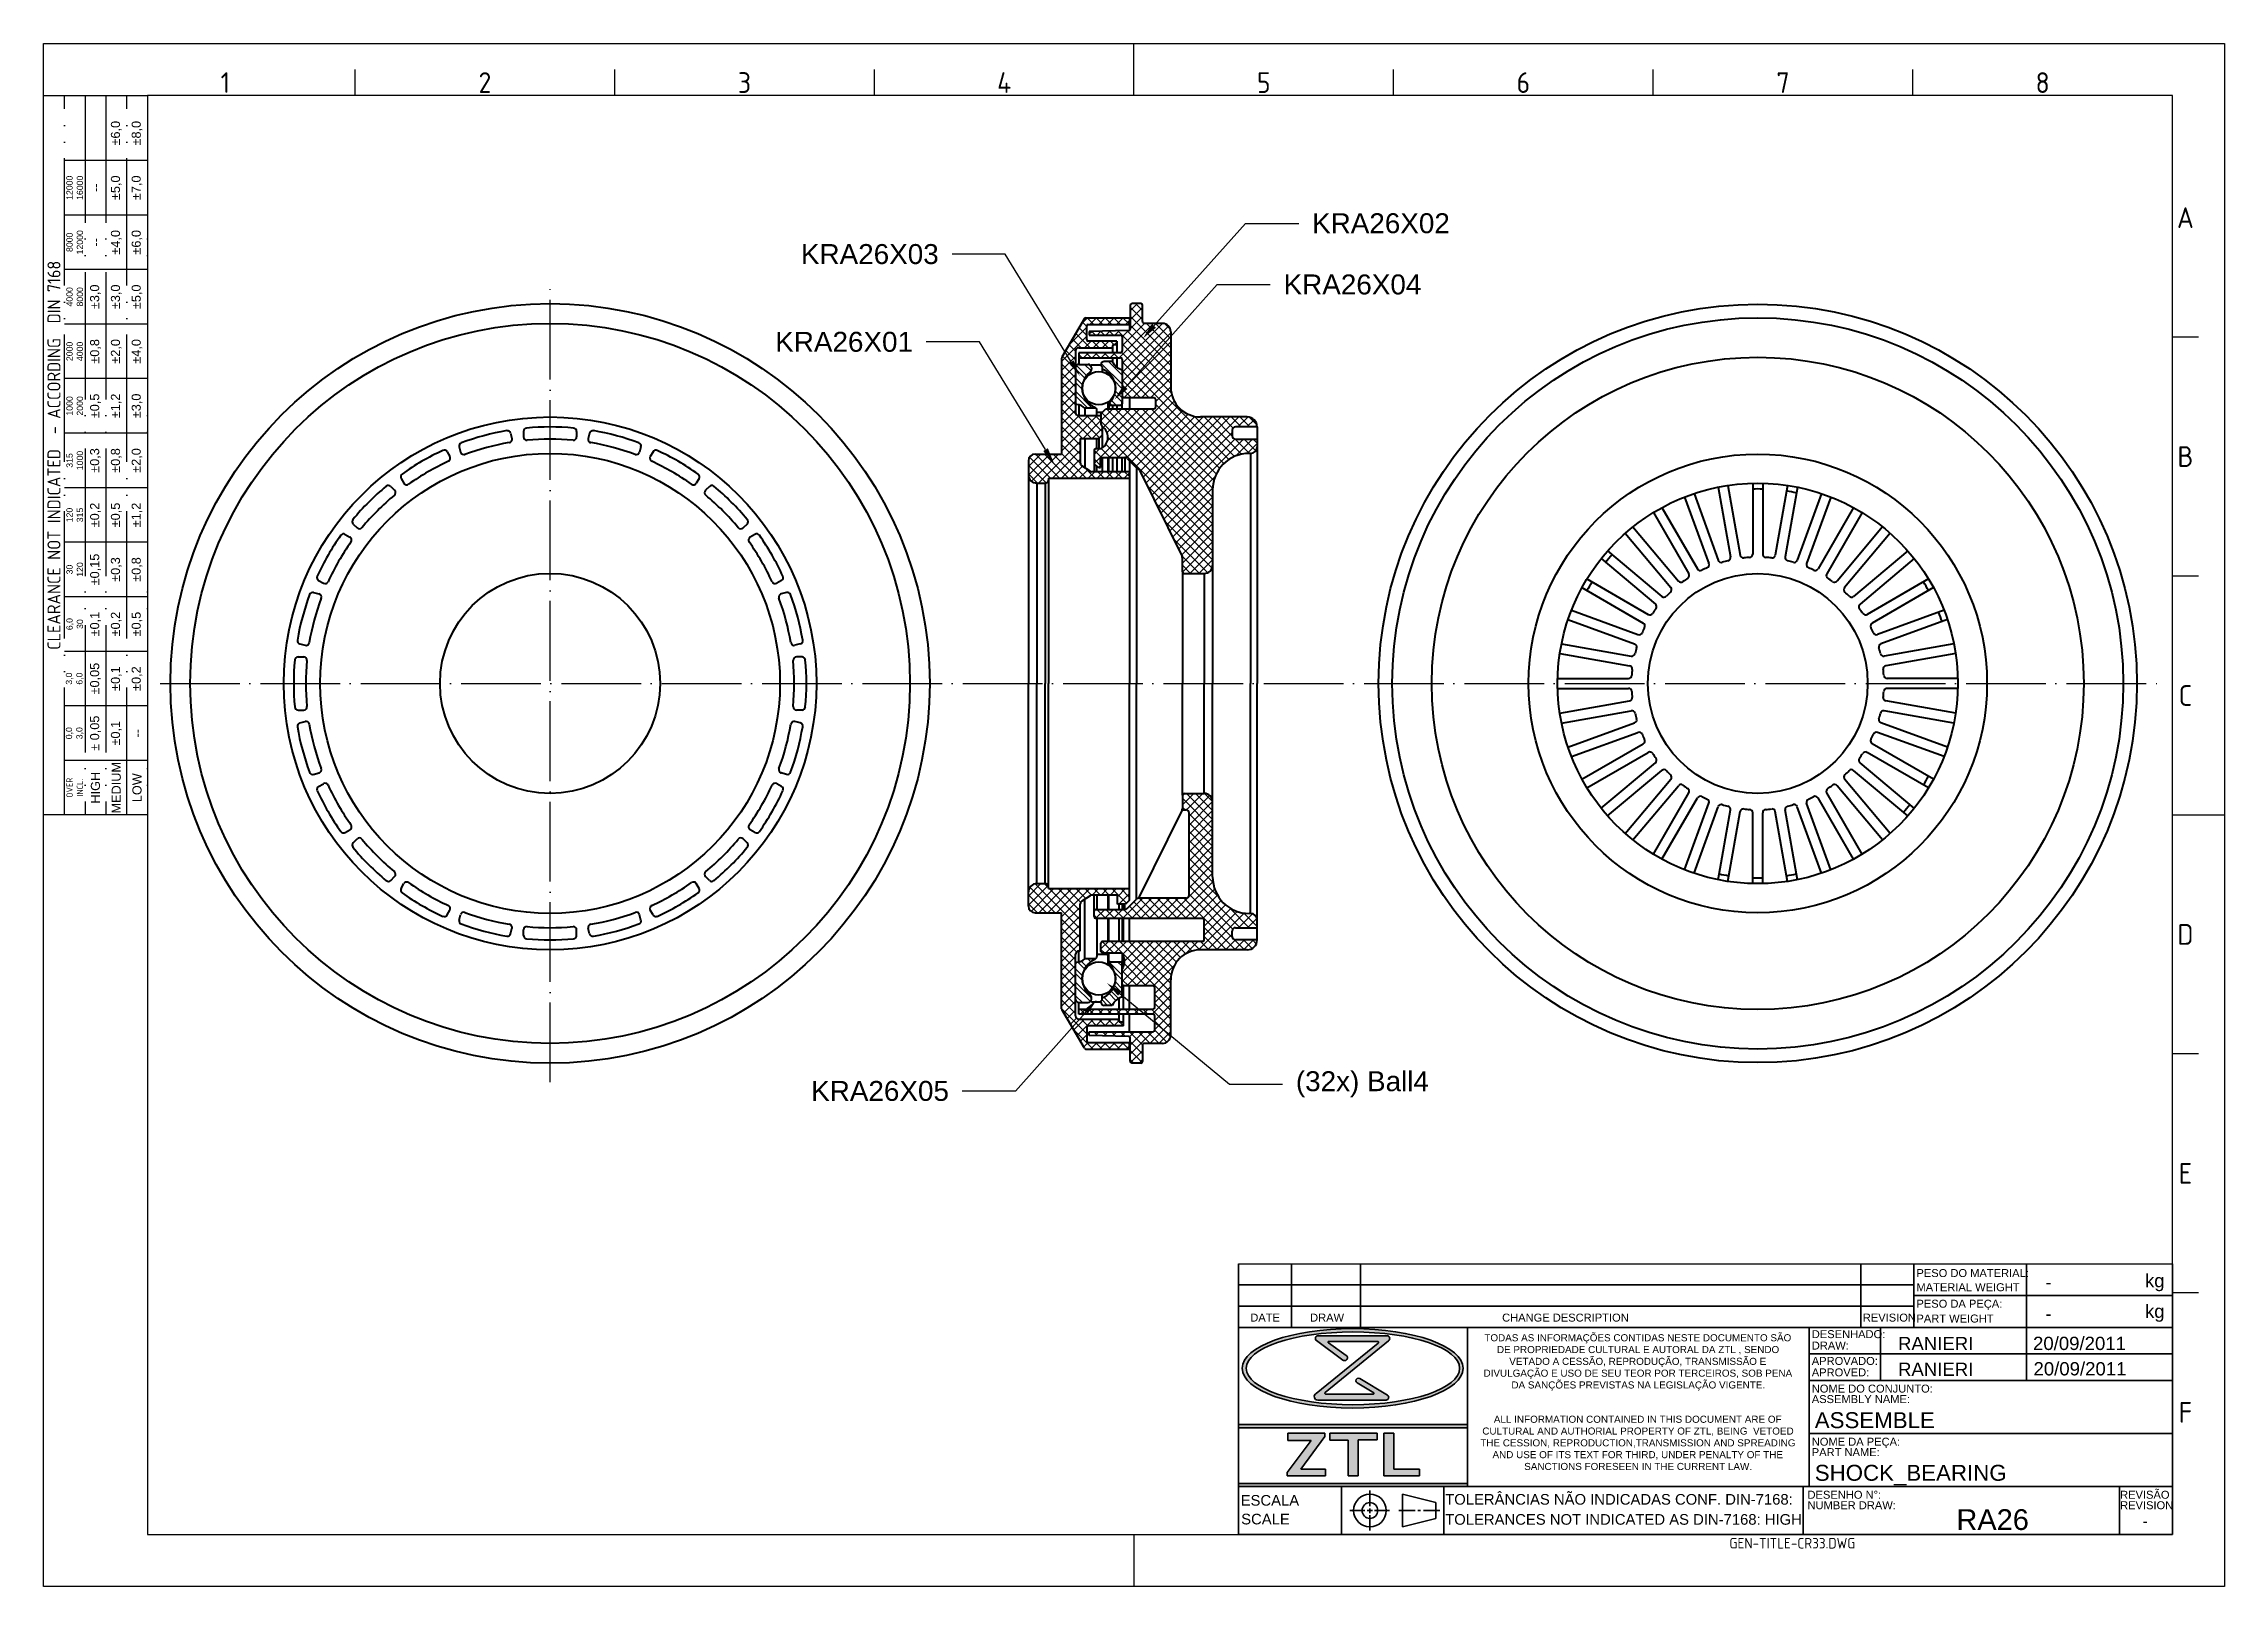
# Model space of a CAD drawing. Header units: millimetres. Extents: x 5041 to 5369, y 1806 to 2038.
import ezdxf
from ezdxf import colors
from ezdxf.entities.mleader import LeaderData, LeaderLine
from ezdxf.enums import TextEntityAlignment as Align
from ezdxf.math import Vec2, Vec3

# ---------------------------------------------------------------- set-up
doc = ezdxf.new("R2010")
doc.units = ezdxf.units.MM
for name, pattern in [('ACAD_ISO02W100', [15, 12, -3]), ('ACAD_ISO04W100', [30, 24, -3, 0, -3]), ('ACAD_ISO05W100', [33, 24, -3, 0, -3, 0, -3])]:
    doc.linetypes.add(name, pattern=pattern)
for name, color, linetype, lineweight in [('AM_0', 7, 'Continuous', 40), ('AM_4', 1, 'ACAD_ISO04W100', 25), ('AM_5', 3, 'Continuous', 25), ('AM_8', 40, 'ACAD_ISO02W100', 35), ('AM_BOR', 2, 'ACAD_ISO05W100', 35)]:
    doc.layers.add(name, color=color, linetype=linetype, lineweight=lineweight)
doc.styles.add('ACISOTS', font='isocp.shx', dxfattribs={"height": 1})
doc.styles.get("Standard").update_dxf_attribs({"font": 'arial.ttf'})
pattern_1 = [(315, (3410.1688, 6791.9046), (0.67351921, 0.67351921), []), (45, (3410.1688, 6791.9046), (-0.67351921, 0.67351921), [])]
pattern_2 = [(315, (3410.1688, 6791.9046), (1.0102788, 1.0102788), []), (315, (3410.1688, 6791.2311), (1.0102788, 1.0102788), [])]

msp = doc.modelspace()

# ---------------------------------------------------------------- texts
at = {"color": 0, "linetype": 'Continuous', "char_height": 1.0648, "attachment_point": 1}
for s, insert in [('\\pi1.0929;TODAS AS INFORMAÇÕES CONTIDAS NESTE DOCUMENTO SÃO \\P\\pi2.9905;DE PROPRIEDADE CULTURAL E AUTORAL DA ZTL , SENDO \\P\\pi4.8441;VETADO A CESSÃO, REPRODUÇÃO, TRANSMISSÃO E \\P\\pi0.97201;DIVULGAÇÃO E USO DE SEU TEOR POR TERCEIROS, SOB PENA \\P\\pi5.1691;DA SANÇÕES PREVISTAS NA LEGISLAÇÃO VIGENTE.', (5256.35, 1843.57)), ('\\pi2.5235;ALL INFORMATION CONTAINED IN THIS DOCUMENT ARE OF \\P\\pi0.7868;CULTURAL AND AUTHORIAL PROPERTY OF ZTL, BEING  VETOED \\P\\pi0.48574;THE CESSION, REPRODUCTION,TRANSMISSION AND SPREADING \\P\\pi2.3223;AND USE OF ITS TEXT FOR THIRD, UNDER PENALTY OF THE \\P\\pi7.091;SANCTIONS FORESEEN IN THE CURRENT LAW.', (5256.35, 1831.31))]:
    msp.add_mtext_dynamic_manual_height_columns(s, width=48.2846, gutter_width=12.5, heights=[0], dxfattribs=dict(at, insert=insert))
at = {"layer": 'AM_8', "color": 0, "linetype": 'Continuous'}
for s, height, p in [('PESO DO MATERIAL:', 1.1979, (5322.47, 1852.17)), ('MATERIAL WEIGHT', 1.1979, (5322.47, 1850.04)), ('kg', 1.996, (5356.87, 1850.63)), ('PESO DA PEÇA:', 1.1979, (5322.47, 1847.56)), ('kg', 1.996, (5356.87, 1846.03)), ('DATE', 1.198, (5222.22, 1845.47)), ('DRAW', 1.198, (5231.22, 1845.47)), ('CHANGE DESCRIPTION', 1.1979, (5260.12, 1845.47)), ('REVISION', 1.198, (5314.4, 1845.47)), ('PART WEIGHT', 1.1979, (5322.47, 1845.33)), ('DESENHADO:', 1.198, (5306.72, 1842.98)), ('DRAW:', 1.198, (5306.72, 1841.26)), ('APROVADO:', 1.198, (5306.72, 1838.95)), ('APROVED:', 1.198, (5306.72, 1837.23)), ('NOME DO CONJUNTO:', 1.1979, (5306.72, 1834.79)), ('ASSEMBLY NAME:', 1.1979, (5306.72, 1833.21)), ('NOME DA PEÇA:', 1.1979, (5306.72, 1826.8)), ('PART NAME:', 1.198, (5306.72, 1825.23)), ('ESCALA', 1.597, (5220.77, 1817.78)), ('TOLERÂNCIAS NÃO INDICADAS CONF. DIN-7168:', 1.5972, (5251.55, 1817.93)), ('DESENHO N%%d:', 1.1979, (5306.08, 1818.82)), ('NUMBER DRAW:', 1.1979, (5306.08, 1817.24)), ('REVISÃO', 1.198, (5353.12, 1818.82)), ('REVISION', 1.198, (5353.12, 1817.24)), ('SCALE', 1.597, (5220.85, 1814.96)), ('TOLERANCES NOT INDICATED AS DIN-7168: HIGH', 1.5972, (5251.55, 1814.91))]:
    msp.add_text(s, height=height, dxfattribs=at).set_placement(p)
for p in [(5341.88, 1851.41), (5341.88, 1846.66)]:
    msp.add_attdef('-', text='', height=2, dxfattribs=at).set_placement(p, align=Align.MIDDLE_LEFT)
for tag, p, height in [('RANIERI', (5319.7, 1841.17), 2), ('20/09/2011', (5340.02, 1841.19), 2), ('RANIERI', (5319.7, 1837.3), 2), ('20/09/2011', (5340.09, 1837.37), 2), ('ASSEMBLE', (5307.17, 1829.44), 2.4), ('SHOCK_BEARING', (5307.17, 1821.52), 2.4), ('RA26', (5328.49, 1814.12), 3.12)]:
    msp.add_attdef(tag, p, '', height=height, dxfattribs=at)
msp.add_attdef('-', text='', height=1.56, dxfattribs=at).set_placement((5356.9, 1815.44), align=Align.MIDDLE_CENTER)
at = {"layer": 'AM_8', "color": 0, "linetype": 'Continuous', "style": 'ACISOTS'}
msp.add_attdef('GEN-TITLE-CR33.DWG', (5294.32, 1811.33), '', height=1.6, dxfattribs=at)

# ---------------------------------------------------------------- blocks, each defined once
blk = doc.blocks.new('A3 ZTL')
for p, q in [((19.57, 280.82), (19.57, 9.78)), ((401.17, 280.82), (19.57, 280.82)), ((401.17, 9.78), (401.17, 280.82)), ((19.57, 9.78), (401.17, 9.78))]:
    blk.add_line(p, q)
at = {"layer": 'AM_BOR', "color": 135, "linetype": 'Continuous', "lineweight": 25}
for p, q in [((0, 0), (0, 290.61)), ((0, 290.61), (410.96, 290.61)), ((410.96, 290.61), (410.96, 0)), ((410.96, 0), (0, 0))]:
    blk.add_line(p, q, dxfattribs=at)
at = {"layer": 'AM_BOR', "color": 135, "lineweight": 25}
for p, q in [((205.48, 280.82), (205.48, 290.61)), ((58.71, 280.82), (58.71, 285.71)), ((107.63, 280.82), (107.63, 285.71)), ((156.56, 280.82), (156.56, 285.71)), ((254.4, 280.82), (254.4, 285.71)), ((303.33, 280.82), (303.33, 285.71)), ((352.25, 280.82), (352.25, 285.71)), ((3.91, 145.3), (3.91, 280.82)), ((7.83, 280.82), (7.83, 145.3)), ((11.74, 280.82), (11.74, 145.3)), ((15.66, 145.3), (15.66, 280.82)), ((19.57, 268.59), (3.91, 268.59)), ((19.57, 258.32), (3.91, 258.32)), ((19.57, 248.04), (3.91, 248.04)), ((19.57, 237.77), (3.91, 237.77)), ((406.07, 235.32), (401.17, 235.32)), ((19.57, 227.5), (3.91, 227.5)), ((19.57, 217.22), (3.91, 217.22)), ((19.57, 206.95), (3.91, 206.95)), ((19.57, 196.67), (3.91, 196.67)), ((406.07, 190.31), (401.17, 190.31)), ((19.57, 186.4), (3.91, 186.4)), ((19.57, 176.13), (3.91, 176.13)), ((19.57, 165.85), (3.91, 165.85)), ((19.57, 155.58), (3.91, 155.58)), ((401.17, 145.3), (410.96, 145.3)), ((406.07, 100.29), (401.17, 100.29)), ((406.07, 55.28), (401.17, 55.28)), ((205.48, 9.78), (205.48, 0))]:
    blk.add_line(p, q, dxfattribs=at)
blk.add_lwpolyline([(19.57, 145.3), (0, 145.3), (0, 280.82), (19.57, 280.82)], close=True, dxfattribs=at)
at = {"layer": 'AM_BOR', "color": 135, "lineweight": 25, "style": 'ACISOTS'}
for s, p in [('1', (34.25, 283.27)), ('2', (83.17, 283.27)), ('3', (132.09, 283.27)), ('4', (181.02, 283.27)), ('5', (229.94, 283.27)), ('6', (278.86, 283.27)), ('7', (327.79, 283.27)), ('8', (376.71, 283.27)), ('A', (403.62, 257.83)), ('B', (403.62, 212.82)), ('C', (403.62, 167.81)), ('D', (403.62, 122.8)), ('E', (403.62, 77.79)), ('F', (403.62, 32.78))]:
    blk.add_text(s, height=3.91, dxfattribs=at).set_placement(p, align=Align.MIDDLE)
at = {"layer": 'AM_BOR', "color": 135, "lineweight": 25, "attachment_point": 5, "rotation": 90}
for s, insert, char_height, width in [('±6,0', (13.7, 273.73), 1.712, 10.274), ('±8,0', (17.61, 273.73), 1.712, 10.274), ('12000\\P16000', (5.87, 263.45), 1.174, 10.274), ('--', (9.78, 263.45), 1.712, 10.274), ('±5,0', (13.7, 263.45), 1.712, 10.274), ('±7,0', (17.61, 263.45), 1.712, 10.274), ('8000\\P12000', (5.87, 253.18), 1.174, 10.274), ('±4,0', (13.7, 253.18), 1.712, 10.274), ('±6,0', (17.61, 253.18), 1.712, 10.274), ('--', (9.78, 253.18), 1.712, 10.274), ('{\\Fisocp.shx|c0;CLEARANCE NOT INDICATED  - ACCORDING  DIN 7168}', (1.96, 213.06), 2.4462, 135.5186), ('4000\\P8000', (5.87, 242.91), 1.174, 10.274), ('±3,0', (9.78, 242.91), 1.712, 10.274), ('±3,0', (13.7, 242.91), 1.712, 10.274), ('±5,0', (17.61, 242.91), 1.712, 10.274), ('2000\\P4000', (5.87, 232.63), 1.174, 10.274), ('±0,8', (9.78, 232.63), 1.712, 10.274), ('±2,0', (13.7, 232.63), 1.712, 10.274), ('±4,0', (17.61, 232.63), 1.712, 10.274), ('1000\\P2000', (5.87, 222.36), 1.174, 10.274), ('±0,5', (9.78, 222.36), 1.712, 10.274), ('±1,2', (13.7, 222.36), 1.712, 10.274), ('±3,0', (17.61, 222.36), 1.712, 10.274), ('315\\P1000', (5.87, 212.08), 1.174, 10.274), ('±0,3', (9.78, 212.08), 1.712, 10.274), ('±0,8', (13.7, 212.08), 1.712, 10.274), ('±2,0', (17.61, 212.08), 1.712, 10.274), ('120\\P315', (5.87, 201.81), 1.174, 10.274), ('±0,2', (9.78, 201.81), 1.712, 10.274), ('±0,5', (13.7, 201.81), 1.712, 10.274), ('±1,2', (17.61, 201.81), 1.712, 10.274), ('±0,15', (9.78, 191.54), 1.712, 10.274), ('±0,3', (13.7, 191.54), 1.712, 10.274), ('±0,8', (17.61, 191.54), 1.712, 10.274), ('30\\P120', (5.87, 191.54), 1.174, 10.274), ('6,0\\P30', (5.87, 181.26), 1.174, 10.274), ('±0,1', (9.78, 181.26), 1.712, 10.274), ('±0,2', (13.7, 181.26), 1.712, 10.274), ('±0,5', (17.61, 181.26), 1.712, 10.274), ('±0,05', (9.78, 170.99), 1.712, 10.274), ('±0,1', (13.7, 170.99), 1.712, 10.274), ('±0,2', (17.61, 170.99), 1.712, 10.274), ('3,0\\P6,0', (5.87, 170.99), 1.174, 10.274), ('0,0\\P3,0', (5.87, 160.71), 1.174, 10.274), ('± 0,05', (9.78, 160.71), 1.712, 10.274), ('\\pt4.69206;±0,1', (13.7, 160.71), 1.7123, 10.274), ('--', (17.61, 160.71), 1.712, 10.274), ('{\\Fisocp.shx|c0;OVER\\PINCL.}', (5.87, 150.44), 1.1742, 10.274), ('HIGH', (9.78, 150.44), 1.712, 10.274), ('MEDIUM', (13.7, 150.44), 1.712, 10.274), ('LOW', (17.61, 150.44), 1.712, 10.274)]:
    blk.add_mtext(s, dxfattribs=dict(at, insert=insert, char_height=char_height, width=width))

# ---------------------------------------------------------------- hatches: boundary and pattern name
at = {"linetype": 'Continuous'}
h = msp.add_hatch(color=0, dxfattribs=at)
h.paths.add_polyline_path([(5254.91, 1829.98), (5220.45, 1829.98), (5220.45, 1829.5), (5254.91, 1829.5)])
h.paths.add_polyline_path([(5254.91, 1821.12), (5220.45, 1821.12), (5220.45, 1820.64), (5254.91, 1820.64)])
at = {"layer": 'AM_5'}
h = msp.add_hatch(dxfattribs=at)
h.set_pattern_fill('ANSI37', color=256, scale=0.3, angle=-90, style=0)
h.set_pattern_definition(pattern_1)
h.paths.add_polyline_path([(5204.03, 1972.35), (5204.03, 1973.32), (5198.38, 1973.32, -0.146218), (5198.11, 1973.4), (5196.86, 1974.22, -0.252691), (5196.63, 1974.64), (5196.63, 1978.32), (5199.43, 1978.32), (5199.93, 1978.82), (5199.93, 1980.12, -0.226438), (5199.75, 1980.5), (5199.75, 1981.72), (5196.43, 1981.72, -0.414214), (5195.93, 1982.22), (5195.93, 1991.47, -0.414214), (5196.43, 1991.97), (5201.48, 1991.97), (5201.48, 1992.22, -0.414214), (5201.68, 1992.42), (5202.13, 1992.42), (5202.13, 1992.97), (5197.83, 1992.97, -0.414214), (5197.63, 1993.17), (5197.63, 1995.27, -0.414214), (5197.83, 1995.47), (5204.03, 1995.47), (5204.03, 1996.47), (5197.48, 1996.47, 0.26675), (5197.26, 1996.35), (5193.87, 1990.53, 0.132791), (5193.83, 1990.4), (5193.83, 1975.97), (5189.83, 1975.97, 0.414214), (5188.83, 1974.97), (5188.83, 1972.85, 0.414214), (5190.08, 1971.6), (5191.33, 1971.6, 0.414214), (5191.83, 1972.1), (5191.83, 1972.35)])
h = msp.add_hatch(dxfattribs=at)
h.set_pattern_fill('ANSI37', color=256, scale=0.3, angle=-90, style=0)
h.set_pattern_definition(pattern_1)
h.paths.add_polyline_path([(5211.95, 1960.58, -0.114796), (5212, 1960.35), (5212, 1958.26, 0.414214), (5212.25, 1958.01), (5215.3, 1958.01, 0.414214), (5216.55, 1959.26), (5216.55, 1970.57, -0.414214), (5222.05, 1976.07), (5222.25, 1976.07, 0.414214), (5223.25, 1977.07), (5223.25, 1978.22), (5220, 1978.22, -0.414214), (5219.5, 1978.72), (5219.5, 1979.55, -0.414214), (5220, 1980.05), (5223.25, 1980.05, 0.414214), (5221.75, 1981.55), (5214.75, 1981.55, -0.414214), (5210.25, 1986.05), (5210.25, 1994.37, 0.414214), (5209, 1995.62), (5206.3, 1995.62, -0.414214), (5206, 1995.92), (5206, 1998.35, 0.414214), (5205.75, 1998.6), (5204.4, 1998.6, 0.414214), (5204.15, 1998.35), (5204.15, 1994.77, -0.406101), (5203.95, 1994.57), (5197.99, 1994.42), (5197.99, 1993.87), (5202.7, 1993.87, -0.414214), (5202.95, 1993.62), (5202.95, 1991.47, -0.414214), (5202.7, 1991.22), (5196.44, 1991.22), (5196.44, 1990.47), (5202.7, 1990.47, -0.414214), (5202.95, 1990.22), (5202.95, 1984.72, 0.414214), (5203.2, 1984.47), (5207.7, 1984.47, -0.414214), (5207.95, 1984.22), (5207.95, 1983, -0.414214), (5207.7, 1982.75), (5200.45, 1982.75), (5199.75, 1982.05), (5199.75, 1980.5, 0.247019), (5199.96, 1980.09, -0.543166), (5199.88, 1976.87, -0.138165), (5199.62, 1976.8), (5198.95, 1976.8, 0.414214), (5198.7, 1976.55), (5198.7, 1975.72), (5198.7, 1974.47), (5199.45, 1973.97), (5199.7, 1973.97), (5199.7, 1975.47), (5203.34, 1975.47, -0.198912), (5203.69, 1975.32), (5205.1, 1973.92, 0.109878), (5205.28, 1973.8, -0.193867), (5205.56, 1973.55)])
h = msp.add_hatch(dxfattribs=at)
h.set_pattern_fill('ANSI32', color=256, scale=0.15, angle=-90, style=0)
h.set_pattern_definition(pattern_2)
h.paths.add_polyline_path([(5202.75, 1983.33, 0.414214), (5202.95, 1983.53), (5202.95, 1988.65, -0.229369), (5201.45, 1989.9), (5200.25, 1989.9, 0.414214), (5199.75, 1989.4), (5199.75, 1989.28), (5199.93, 1989.1), (5199.93, 1988.78, 0.009496), (5199.94, 1988.76, -0.547566), (5200.98, 1983.64, 0.607221), (5201.15, 1983.33)])
h.paths.add_polyline_path([(5197.33, 1982.9), (5198.99, 1982.9, 0.099246), (5198.83, 1983.01, -0.574443), (5198.14, 1988.33, 0.232602), (5198.33, 1988.73), (5198.33, 1988.97, 0.414214), (5197.83, 1989.47), (5196.43, 1989.47, 0.414214), (5195.93, 1988.97), (5195.93, 1983.62, 0.39581), (5196.12, 1983.42, -0.173369)])
h = msp.add_hatch(dxfattribs=at)
h.set_pattern_fill('ANSI37', color=256, scale=0.3, angle=-90, style=0)
h.set_pattern_definition(pattern_1)
h.paths.add_polyline_path([(5221.75, 1901.4, 0.414214), (5223.25, 1902.9), (5220, 1902.9, -0.414214), (5219.5, 1903.4), (5219.5, 1904.22, -0.414214), (5220, 1904.72), (5223.25, 1904.72), (5223.25, 1905.87, 0.414214), (5222.25, 1906.87), (5222.05, 1906.87, -0.414214), (5216.55, 1912.37), (5216.55, 1923.68, 0.414214), (5215.3, 1924.93), (5212.25, 1924.93, 0.414214), (5212, 1924.68), (5212, 1922.47), (5212.5, 1922.47, -0.414214), (5213, 1921.97), (5213, 1909.67, -0.414214), (5212.5, 1909.17), (5205.35, 1909.17, -0.036651), (5205.28, 1909.14, 0.109878), (5205.1, 1909.02), (5203.69, 1907.62, -0.198912), (5203.34, 1907.47), (5198.95, 1907.47, 0.414214), (5198.7, 1907.22), (5198.7, 1906.81), (5198.7, 1906.4, 0.414214), (5198.95, 1906.15), (5215.05, 1906.15, -0.414214), (5215.3, 1905.9), (5215.3, 1902.9, -0.414214), (5215.05, 1902.65), (5200, 1902.65, 0.414214), (5199.75, 1902.4), (5199.75, 1901.12), (5200, 1900.87), (5202.95, 1900.87, -0.293451), (5202.95, 1898.47), (5202.95, 1896.22, 0.414214), (5203.2, 1895.97), (5207.6, 1895.97, -0.414214), (5207.85, 1895.72), (5207.85, 1892.72, -0.414214), (5207.6, 1892.47), (5196.44, 1892.47), (5196.44, 1891.72), (5207.6, 1891.72, -0.414214), (5207.85, 1891.47), (5207.85, 1889.32, -0.414214), (5207.6, 1889.07), (5197.99, 1889.07), (5197.99, 1888.52), (5203.95, 1888.38, -0.40804), (5204.15, 1888.18), (5204.15, 1884.6, 0.414214), (5204.4, 1884.35), (5205.75, 1884.35, 0.414214), (5206, 1884.6), (5206, 1887.02, -0.414214), (5206.3, 1887.32), (5209, 1887.32, 0.414214), (5210.25, 1888.57), (5210.25, 1896.9, -0.414214), (5214.75, 1901.4)])
h = msp.add_hatch(dxfattribs=at)
h.set_pattern_fill('ANSI37', color=256, scale=0.3, angle=-90, style=0)
h.set_pattern_definition(pattern_1)
h.paths.add_polyline_path([(5197.26, 1886.6, 0.26675), (5197.48, 1886.47), (5204.03, 1886.47), (5204.03, 1887.47), (5197.83, 1887.47, -0.414214), (5197.63, 1887.67), (5197.63, 1889.77, -0.414214), (5197.83, 1889.97), (5203.13, 1889.97), (5203.13, 1890.52), (5202.68, 1890.52, -0.414214), (5202.48, 1890.72), (5202.48, 1890.97), (5196.43, 1890.97, -0.414214), (5195.93, 1891.47), (5195.93, 1900.72, -0.414214), (5196.43, 1901.22), (5196.63, 1901.22), (5196.63, 1908.3, -0.252691), (5196.86, 1908.72), (5198.11, 1909.54, -0.146218), (5198.38, 1909.62), (5202.23, 1909.62), (5202.23, 1908.25), (5203.43, 1908.25), (5204.03, 1908.85), (5204.03, 1910.6), (5191.83, 1910.6), (5191.83, 1910.85, 0.414214), (5191.33, 1911.35), (5190.08, 1911.35, 0.414214), (5188.83, 1910.1), (5188.83, 1907.97, 0.414214), (5189.83, 1906.97), (5193.83, 1906.97), (5193.83, 1892.54, 0.132791), (5193.87, 1892.41)])
h = msp.add_hatch(dxfattribs=at)
h.set_pattern_fill('ANSI32', color=256, scale=0.15, angle=-90, style=0)
h.set_pattern_definition(pattern_2)
h.paths.add_polyline_path([(5197.83, 1893.47, 0.414214), (5198.33, 1893.97), (5198.33, 1894.21, 0.232602), (5198.14, 1894.61, -0.574443), (5198.83, 1899.94, 0.099246), (5198.99, 1900.05), (5197.33, 1900.05, -0.173369), (5196.12, 1899.52, 0.39581), (5195.93, 1899.32), (5195.93, 1893.97, 0.414214), (5196.43, 1893.47)])
h = msp.add_hatch(dxfattribs=at)
h.set_pattern_fill('ANSI32', color=256, scale=0.15, angle=-90, style=0)
h.set_pattern_definition(pattern_2)
h.paths.add_polyline_path([(5202.95, 1894.29), (5202.95, 1899.41, 0.414214), (5202.75, 1899.61), (5201.15, 1899.61, 0.607221), (5200.98, 1899.3, -0.547566), (5199.94, 1894.18, 0.009496), (5199.93, 1894.17), (5199.93, 1893.85), (5199.75, 1893.67), (5199.75, 1893.54, 0.414214), (5200.25, 1893.04), (5201.45, 1893.04, -0.229369)])
at = {"layer": 'AM_8', "linetype": 'Continuous'}
h = msp.add_hatch(color=0, dxfattribs=at)
edge = h.paths.add_edge_path()
edge.add_ellipse((5237.62, 1838.44), major_axis=(16.62, 0), ratio=0.359907, start_angle=191.4592, end_angle=452.8175)
edge.add_ellipse((5237.62, 1838.44), major_axis=(16.62, 0), ratio=0.359907, start_angle=92.8175, end_angle=191.4592)
edge = h.paths.add_edge_path(flags=16)
edge.add_ellipse((5237.67, 1838.44), major_axis=(16.06, 0), ratio=0.340664, start_angle=93.067, end_angle=371.4592)
edge.add_ellipse((5237.67, 1838.44), major_axis=(16.06, 0), ratio=0.340664, start_angle=11.4592, end_angle=93.067)
h = msp.add_hatch(color=0, dxfattribs=at)
edge = h.paths.add_edge_path()
edge.add_line((5241.49, 1842.23), (5232.13, 1834.65))
edge.add_arc((5232.38, 1834.18), 0.529, 118.1409, 270)
edge.add_line((5232.38, 1833.66), (5242.67, 1833.66))
edge.add_arc((5242.66, 1834.05), 0.39, 271.9685, 418.9108)
edge.add_line((5242.86, 1834.38), (5238.69, 1836.89))
edge.add_arc((5238.5, 1836.57), 0.379, 58.6682, 238.8052)
edge.add_line((5238.3, 1836.24), (5240.79, 1834.74))
edge.add_arc((5240.73, 1834.66), 0.0958, -90, 54.6545, ccw=False)
edge.add_line((5240.73, 1834.56), (5233.56, 1834.56))
edge.add_arc((5233.58, 1834.69), 0.133, 129.2364, 260.8226, ccw=False)
edge.add_line((5233.5, 1834.8), (5243.03, 1842.58))
edge.add_arc((5242.78, 1842.92), 0.423, 306.0702, 450)
edge.add_line((5242.78, 1843.34), (5232.45, 1843.34))
edge.add_arc((5232.43, 1842.93), 0.409, 87.7272, 233.7471)
edge.add_line((5232.19, 1842.6), (5236.16, 1839.69))
edge.add_arc((5236.41, 1840.03), 0.421, 232.4714, 414.7334)
edge.add_line((5236.66, 1840.37), (5233.98, 1842.26))
edge.add_arc((5234.03, 1842.36), 0.115, 90, 242.5235, ccw=False)
edge.add_line((5234.03, 1842.48), (5241.42, 1842.48))
edge.add_arc((5241.4, 1842.34), 0.14, -50.9964, 80.7655, ccw=False)
for points in [[(5227.79, 1822.76), (5227.79, 1822.28), (5233.54, 1822.28), (5233.54, 1823.29), (5229.81, 1823.29), (5233.43, 1828.18), (5233.43, 1828.66), (5227.85, 1828.66), (5227.85, 1827.59), (5231.38, 1827.59)], [(5234.18, 1827.65), (5236.94, 1827.65), (5236.94, 1822.28), (5238.46, 1822.28), (5238.46, 1827.7), (5241.3, 1827.7), (5241.3, 1828.66), (5234.18, 1828.66)], [(5247.69, 1822.25), (5247.69, 1823.29), (5243.83, 1823.29), (5243.83, 1828.66), (5242.34, 1828.66), (5242.34, 1822.25)]]:
    msp.add_hatch(color=0, dxfattribs=at).paths.add_polyline_path(points)

# ---------------------------------------------------------------- linework, layer by layer
at = {"linetype": 'Continuous'}
msp.add_line((5220.45, 1854.18), (5361, 1854.18), dxfattribs=at)
at = {"layer": 'AM_0'}
for p, q in [((5197.26, 1996.35), (5193.87, 1990.53)), ((5197.48, 1996.47), (5204.03, 1996.47)), ((5197.83, 1995.47), (5204.03, 1995.47)), ((5204.03, 1996.47), (5204.03, 1995.47)), ((5204.03, 1995.47), (5204.03, 1994.59)), ((5204.15, 1998.35), (5204.15, 1994.77)), ((5205.75, 1998.6), (5204.4, 1998.6)), ((5206, 1995.92), (5206, 1998.35)), ((5209, 1995.62), (5206.3, 1995.62)), ((5197.63, 1993.17), (5197.63, 1995.27)), ((5202.13, 1992.97), (5197.83, 1992.97)), ((5203.95, 1994.57), (5197.99, 1994.42)), ((5197.99, 1994.42), (5197.99, 1993.87)), ((5197.99, 1993.87), (5202.7, 1993.87)), ((5201.48, 1992.22), (5201.48, 1991.97)), ((5202.13, 1992.42), (5201.68, 1992.42)), ((5202.13, 1992.97), (5202.13, 1992.42)), ((5202.13, 1992.42), (5202.13, 1991.22)), ((5202.95, 1993.62), (5202.95, 1991.47)), ((5210.25, 1994.37), (5210.25, 1986.05)), ((5193.83, 1990.4), (5193.83, 1975.97)), ((5195.93, 1991.47), (5195.93, 1982.22)), ((5195.93, 1988.97), (5195.93, 1983.62)), ((5196.43, 1991.97), (5201.48, 1991.97)), ((5196.43, 1989.47), (5197.83, 1989.47)), ((5202.7, 1991.22), (5196.44, 1991.22)), ((5196.44, 1991.22), (5196.44, 1990.47)), ((5196.44, 1990.47), (5202.7, 1990.47)), ((5196.44, 1990.47), (5196.44, 1989.47)), ((5198.33, 1989.4), (5198.22, 1989.29)), ((5198.33, 1989.4), (5199.63, 1989.4)), ((5198.33, 1988.97), (5198.33, 1988.73)), ((5199.63, 1989.4), (5199.93, 1989.1)), ((5199.75, 1989.4), (5199.75, 1989.28)), ((5199.93, 1989.1), (5199.93, 1988.32)), ((5201.45, 1989.9), (5200.25, 1989.9)), ((5201.48, 1991.97), (5201.48, 1991.22)), ((5201.48, 1990.47), (5201.48, 1989.83)), ((5202.13, 1990.47), (5202.13, 1989.04)), ((5202.95, 1990.22), (5202.95, 1984.72)), ((5198.03, 1988.24), (5198.03, 1987.94)), ((5202.95, 1988.65), (5202.95, 1984.05)), ((5202.95, 1988.65), (5202.95, 1983.53)), ((5196.44, 1983.37), (5196.44, 1981.72)), ((5198.99, 1982.9), (5197.33, 1982.9)), ((5197.33, 1982.9), (5197.33, 1981.72)), ((5198.03, 1983.8), (5198.03, 1983.5)), ((5199.13, 1981.72), (5199.13, 1982.55)), ((5199.75, 1982.05), (5200.45, 1982.75)), ((5207.7, 1982.75), (5200.45, 1982.75)), ((5200.83, 1982.75), (5200.83, 1983.8)), ((5200.83, 1983.8), (5200.83, 1982.75)), ((5200.95, 1983.53), (5200.95, 1982.75)), ((5201.15, 1983.33), (5202.75, 1983.33)), ((5201.48, 1983.33), (5201.48, 1982.75)), ((5202.13, 1983.33), (5202.13, 1982.75)), ((5202.95, 1982.75), (5202.95, 1984.05)), ((5203.2, 1984.47), (5207.7, 1984.47)), ((5204.03, 1984.47), (5204.03, 1982.75)), ((5207.95, 1984.22), (5207.95, 1983)), ((5110.9, 1979.13), (5111.11, 1978.33)), ((5112.84, 1979.38), (5112.84, 1978.56)), ((5120.84, 1979.38), (5120.84, 1978.56)), ((5122.79, 1979.13), (5122.58, 1978.33)), ((5199.75, 1981.72), (5196.43, 1981.72)), ((5199.95, 1982.25), (5199.13, 1982.25)), ((5199.75, 1982.05), (5199.75, 1980.5)), ((5199.93, 1980.12), (5199.93, 1976.9)), ((5221.75, 1981.55), (5214.75, 1981.55)), ((5219.5, 1979.55), (5219.5, 1978.72)), ((5223.25, 1980.05), (5220, 1980.05)), ((5223.25, 1980.05), (5223.25, 1977.07)), ((5101.35, 1976.31), (5101.77, 1975.59)), ((5103.17, 1977.06), (5103.38, 1976.26)), ((5130.52, 1977.06), (5130.31, 1976.26)), ((5132.34, 1976.31), (5131.92, 1975.59)), ((5189.83, 1975.97), (5193.83, 1975.97)), ((5196.63, 1978.32), (5196.63, 1974.64)), ((5196.63, 1978.32), (5199.43, 1978.32)), ((5197.33, 1978.32), (5197.33, 1973.91)), ((5198.7, 1976.55), (5198.7, 1975.72)), ((5198.7, 1976.13), (5198.7, 1973.32)), ((5198.95, 1976.8), (5199.62, 1976.8)), ((5199.13, 1976.8), (5199.13, 1978.32)), ((5199.93, 1978.82), (5199.43, 1978.32)), ((5199.43, 1978.32), (5199.43, 1976.8)), ((5220, 1978.22), (5223.25, 1978.22)), ((5222.25, 1976.07), (5222.05, 1976.07)), ((5222.25, 1976.07), (5222.25, 1941.47)), ((5223.25, 1977.07), (5223.25, 1941.47)), ((5188.83, 1974.97), (5188.83, 1972.85)), ((5188.83, 1972.85), (5188.83, 1941.47)), ((5198.11, 1973.4), (5196.86, 1974.22)), ((5204.03, 1973.32), (5198.38, 1973.32)), ((5199.45, 1973.97), (5198.7, 1974.47)), ((5199.13, 1973.32), (5199.13, 1974.18)), ((5199.45, 1973.97), (5199.7, 1973.97)), ((5199.7, 1975.47), (5203.34, 1975.47)), ((5199.7, 1973.97), (5199.7, 1975.47)), ((5199.93, 1975.47), (5199.93, 1973.32)), ((5200.83, 1975.47), (5200.83, 1973.32)), ((5200.83, 1973.32), (5200.83, 1975.47)), ((5200.95, 1973.32), (5200.95, 1975.47)), ((5201.48, 1975.47), (5201.48, 1973.32)), ((5202.13, 1975.47), (5202.13, 1973.32)), ((5202.95, 1973.32), (5202.95, 1975.47)), ((5203.34, 1975.47), (5203.34, 1973.32)), ((5203.55, 1975.47), (5203.55, 1975.47)), ((5203.69, 1975.32), (5205.1, 1973.92)), ((5204.03, 1974.99), (5204.03, 1941.47)), ((5204.03, 1973.32), (5204.03, 1972.35)), ((5205.1, 1973.92), (5205.1, 1941.47)), ((5205.56, 1973.55), (5211.95, 1960.58)), ((5092.86, 1971.11), (5093.45, 1970.52)), ((5094.42, 1972.31), (5094.84, 1971.59)), ((5139.27, 1972.31), (5138.85, 1971.59)), ((5140.82, 1971.11), (5140.24, 1970.52)), ((5190.08, 1971.6), (5191.33, 1971.6)), ((5190.08, 1971.6), (5190.08, 1941.47)), ((5191.33, 1971.6), (5191.33, 1941.47)), ((5191.83, 1972.35), (5191.83, 1972.1)), ((5191.83, 1972.35), (5204.03, 1972.35)), ((5191.83, 1972.1), (5191.83, 1941.47)), ((5204.03, 1972.35), (5204.03, 1941.47)), ((5216.55, 1970.57), (5216.55, 1941.47)), ((5287.59, 1969.51), (5291.23, 1959.5)), ((5289, 1970.03), (5292.64, 1960.01)), ((5292.62, 1971), (5294.47, 1960.51)), ((5294.1, 1971.26), (5295.95, 1960.77)), ((5297.84, 1971.59), (5297.84, 1960.93)), ((5299.34, 1971.59), (5299.34, 1960.93)), ((5303.08, 1971.26), (5301.23, 1960.77)), ((5304.56, 1971), (5302.71, 1960.51)), ((5308.19, 1970.03), (5304.54, 1960.01)), ((5309.6, 1969.51), (5305.95, 1959.5)), ((5282.88, 1967.18), (5288.21, 1957.95)), ((5284.18, 1967.93), (5289.51, 1958.7)), ((5313, 1967.93), (5307.67, 1958.7)), ((5314.3, 1967.18), (5308.97, 1957.95)), ((5086.01, 1963.89), (5086.73, 1963.48)), ((5087.21, 1965.45), (5087.79, 1964.87)), ((5146.48, 1965.45), (5145.9, 1964.87)), ((5147.68, 1963.89), (5146.96, 1963.48)), ((5278.66, 1964.06), (5285.51, 1955.9)), ((5279.81, 1965.02), (5286.66, 1956.86)), ((5317.37, 1965.02), (5310.52, 1956.86)), ((5318.52, 1964.06), (5311.67, 1955.9)), ((5212, 1958.26), (5212, 1960.35)), ((5275.04, 1960.25), (5283.2, 1953.41)), ((5276, 1961.4), (5284.17, 1954.55)), ((5321.18, 1961.4), (5313.02, 1954.55)), ((5322.14, 1960.25), (5313.98, 1953.41)), ((5082.01, 1956.96), (5082.73, 1956.55)), ((5151.68, 1956.96), (5150.96, 1956.55)), ((5212, 1958.26), (5212, 1941.47)), ((5212.25, 1958.01), (5215.3, 1958.01)), ((5215.3, 1958.01), (5215.3, 1941.47)), ((5272.88, 1957.18), (5282.11, 1951.85)), ((5324.3, 1957.18), (5315.07, 1951.85)), ((5081.26, 1955.15), (5082.06, 1954.93)), ((5152.43, 1955.15), (5151.63, 1954.93)), ((5272.13, 1955.88), (5281.36, 1950.55)), ((5325.05, 1955.88), (5315.82, 1950.55)), ((5270.03, 1951.07), (5280.05, 1947.42)), ((5270.55, 1952.48), (5280.56, 1948.83)), ((5326.63, 1952.48), (5316.62, 1948.83)), ((5327.15, 1951.07), (5317.13, 1947.42)), ((5079.19, 1947.42), (5079.99, 1947.21)), ((5154.5, 1947.42), (5153.7, 1947.21)), ((5269.06, 1947.44), (5279.56, 1945.59)), ((5328.12, 1947.44), (5317.62, 1945.59)), ((5078.93, 1945.47), (5079.76, 1945.47)), ((5154.76, 1945.47), (5153.93, 1945.47)), ((5268.8, 1945.96), (5279.3, 1944.11)), ((5328.38, 1945.96), (5317.89, 1944.11)), ((5188.83, 1910.1), (5188.83, 1941.47)), ((5190.08, 1911.35), (5190.08, 1941.47)), ((5191.33, 1911.35), (5191.33, 1941.47)), ((5191.83, 1910.85), (5191.83, 1941.47)), ((5204.03, 1910.6), (5204.03, 1941.47)), ((5205.1, 1909.02), (5205.1, 1941.47)), ((5212, 1924.68), (5212, 1941.47)), ((5215.3, 1924.93), (5215.3, 1941.47)), ((5216.55, 1912.37), (5216.55, 1941.47)), ((5222.25, 1906.87), (5222.25, 1941.47)), ((5223.25, 1905.87), (5223.25, 1941.47)), ((5268.47, 1942.22), (5279.13, 1942.22)), ((5268.47, 1940.72), (5279.13, 1940.72)), ((5328.71, 1942.22), (5318.05, 1942.22)), ((5328.71, 1940.72), (5318.05, 1940.72)), ((5078.93, 1937.47), (5079.76, 1937.47)), ((5154.76, 1937.47), (5153.93, 1937.47)), ((5268.8, 1936.98), (5279.3, 1938.83)), ((5269.06, 1935.5), (5279.56, 1937.35)), ((5328.12, 1935.5), (5317.62, 1937.35)), ((5328.38, 1936.98), (5317.89, 1938.83)), ((5079.19, 1935.52), (5079.99, 1935.74)), ((5154.5, 1935.52), (5153.7, 1935.74)), ((5270.03, 1931.88), (5280.05, 1935.52)), ((5270.55, 1930.47), (5280.56, 1934.11)), ((5326.63, 1930.47), (5316.62, 1934.11)), ((5327.15, 1931.88), (5317.13, 1935.52)), ((5272.13, 1927.06), (5281.36, 1932.39)), ((5272.88, 1925.76), (5282.11, 1931.09)), ((5324.3, 1925.76), (5315.07, 1931.09)), ((5325.05, 1927.06), (5315.82, 1932.39)), ((5081.26, 1927.79), (5082.06, 1928.01)), ((5152.43, 1927.79), (5151.63, 1928.01)), ((5275.04, 1922.69), (5283.2, 1929.54)), ((5276, 1921.54), (5284.17, 1928.39)), ((5278.66, 1918.88), (5285.51, 1927.05)), ((5318.52, 1918.88), (5311.67, 1927.05)), ((5321.18, 1921.54), (5313.02, 1928.39)), ((5322.14, 1922.69), (5313.98, 1929.54)), ((5082.01, 1925.98), (5082.73, 1926.39)), ((5151.68, 1925.98), (5150.96, 1926.39)), ((5212, 1924.68), (5212, 1922.47)), ((5212.25, 1924.93), (5215.3, 1924.93)), ((5279.81, 1917.92), (5286.66, 1926.08)), ((5282.88, 1915.77), (5288.21, 1924.99)), ((5284.18, 1915.02), (5289.51, 1924.24)), ((5287.59, 1913.43), (5291.23, 1923.44)), ((5309.6, 1913.43), (5305.95, 1923.44)), ((5313, 1915.02), (5307.67, 1924.24)), ((5314.3, 1915.77), (5308.97, 1924.99)), ((5317.37, 1917.92), (5310.52, 1926.08)), ((5205.56, 1909.39), (5211.95, 1922.37)), ((5211.98, 1922.47), (5212.5, 1922.47)), ((5213, 1909.67), (5213, 1921.97)), ((5289, 1912.92), (5292.64, 1922.93)), ((5292.62, 1911.94), (5294.47, 1922.44)), ((5294.1, 1911.68), (5295.95, 1922.18)), ((5297.84, 1911.36), (5297.84, 1922.01)), ((5299.34, 1911.36), (5299.34, 1922.01)), ((5303.08, 1911.68), (5301.23, 1922.18)), ((5304.56, 1911.94), (5302.71, 1922.44)), ((5308.19, 1912.92), (5304.54, 1922.93)), ((5086.01, 1919.05), (5086.73, 1919.46)), ((5087.21, 1917.49), (5087.79, 1918.08)), ((5146.48, 1917.49), (5145.9, 1918.08)), ((5147.68, 1919.05), (5146.96, 1919.46)), ((5092.86, 1911.83), (5093.45, 1912.42)), ((5094.42, 1910.64), (5094.84, 1911.35)), ((5139.27, 1910.64), (5138.85, 1911.35)), ((5140.82, 1911.83), (5140.24, 1912.42)), ((5188.83, 1907.97), (5188.83, 1910.1)), ((5190.08, 1911.35), (5191.33, 1911.35)), ((5191.83, 1910.6), (5191.83, 1910.85)), ((5191.83, 1910.6), (5204.03, 1910.6)), ((5204.03, 1908.85), (5204.03, 1910.6)), ((5101.35, 1906.64), (5101.77, 1907.35)), ((5132.34, 1906.64), (5131.92, 1907.35)), ((5189.83, 1906.97), (5193.83, 1906.97)), ((5193.83, 1892.54), (5193.83, 1906.97)), ((5196.63, 1901.22), (5196.63, 1908.3)), ((5198.11, 1909.54), (5196.86, 1908.72)), ((5197.33, 1900.05), (5197.33, 1909.03)), ((5202.23, 1909.62), (5198.38, 1909.62)), ((5198.7, 1906.81), (5198.7, 1909.62)), ((5198.7, 1906.4), (5198.7, 1907.22)), ((5198.95, 1907.47), (5203.34, 1907.47)), ((5199.13, 1909.62), (5199.13, 1907.47)), ((5200.83, 1907.47), (5200.83, 1909.62)), ((5200.83, 1909.62), (5200.83, 1907.47)), ((5200.95, 1907.47), (5200.95, 1909.62)), ((5202.23, 1908.25), (5202.23, 1909.62)), ((5203.43, 1908.25), (5202.23, 1908.25)), ((5202.48, 1907.47), (5202.48, 1908.25)), ((5202.95, 1908.25), (5202.95, 1907.47)), ((5203.13, 1907.47), (5203.13, 1908.25)), ((5203.34, 1907.47), (5203.34, 1908.25)), ((5204.03, 1908.85), (5203.43, 1908.25)), ((5203.55, 1907.47), (5203.55, 1907.47)), ((5203.69, 1907.62), (5205.1, 1909.02)), ((5212.5, 1909.17), (5205.35, 1909.17)), ((5222.25, 1906.87), (5222.05, 1906.87)), ((5103.17, 1905.88), (5103.38, 1906.68)), ((5110.9, 1903.81), (5111.11, 1904.61)), ((5112.84, 1903.56), (5112.84, 1904.39)), ((5120.84, 1903.56), (5120.84, 1904.39)), ((5122.79, 1903.81), (5122.58, 1904.61)), ((5130.52, 1905.88), (5130.31, 1906.68)), ((5198.95, 1906.15), (5199.62, 1906.15)), ((5198.95, 1906.15), (5215.05, 1906.15)), ((5199.13, 1906.15), (5199.13, 1900.4)), ((5200.83, 1906.15), (5200.83, 1902.65)), ((5200.83, 1902.65), (5200.83, 1906.15)), ((5200.95, 1902.65), (5200.95, 1906.15)), ((5202.48, 1902.65), (5202.48, 1906.15)), ((5202.95, 1906.15), (5202.95, 1902.65)), ((5203.13, 1902.65), (5203.13, 1906.15)), ((5204.03, 1902.65), (5204.03, 1906.15)), ((5215.3, 1902.9), (5215.3, 1905.9)), ((5219.5, 1903.4), (5219.5, 1904.22)), ((5220, 1904.72), (5223.25, 1904.72)), ((5223.25, 1902.9), (5223.25, 1905.87)), ((5195.93, 1891.47), (5195.93, 1900.72)), ((5196.43, 1901.22), (5196.63, 1901.22)), ((5196.44, 1899.57), (5196.44, 1901.22)), ((5200.63, 1900.7), (5199.13, 1900.7)), ((5199.75, 1901.12), (5199.75, 1902.4)), ((5200, 1900.87), (5199.75, 1901.12)), ((5215.05, 1902.65), (5200, 1902.65)), ((5202.95, 1900.87), (5200, 1900.87)), ((5200.83, 1900.2), (5200.83, 1900.87)), ((5200.83, 1900.87), (5200.83, 1899.14)), ((5200.83, 1899.14), (5200.83, 1900.5)), ((5200.95, 1899.41), (5200.95, 1900.87)), ((5202.95, 1900.87), (5202.95, 1898.89)), ((5221.75, 1901.4), (5214.75, 1901.4)), ((5223.25, 1902.9), (5220, 1902.9)), ((5195.93, 1893.97), (5195.93, 1899.32)), ((5198.99, 1900.05), (5197.33, 1900.05)), ((5198.03, 1899.14), (5198.03, 1899.44)), ((5201.15, 1899.61), (5202.75, 1899.61)), ((5202.95, 1894.29), (5202.95, 1899.41)), ((5202.95, 1894.29), (5202.95, 1898.89)), ((5202.95, 1896.22), (5202.95, 1898.47)), ((5198.03, 1894.7), (5198.03, 1895)), ((5198.33, 1893.97), (5198.33, 1894.21)), ((5199.63, 1893.55), (5199.93, 1893.85)), ((5199.75, 1893.54), (5199.75, 1893.67)), ((5199.93, 1893.85), (5199.93, 1894.62)), ((5202.48, 1892.47), (5202.48, 1894.12)), ((5203.13, 1892.47), (5203.13, 1895.98)), ((5207.6, 1895.97), (5203.2, 1895.97)), ((5204.03, 1892.47), (5204.03, 1895.97)), ((5207.85, 1892.72), (5207.85, 1895.72)), ((5210.25, 1888.57), (5210.25, 1896.9)), ((5197.26, 1886.6), (5193.87, 1892.41)), ((5196.43, 1893.47), (5197.83, 1893.47)), ((5196.43, 1890.97), (5202.48, 1890.97)), ((5196.44, 1892.47), (5196.44, 1893.47)), ((5196.44, 1892.47), (5207.6, 1892.47)), ((5196.44, 1891.72), (5196.44, 1892.47)), ((5207.6, 1891.72), (5196.44, 1891.72)), ((5198.33, 1893.55), (5198.22, 1893.65)), ((5198.33, 1893.55), (5199.63, 1893.55)), ((5201.45, 1893.04), (5200.25, 1893.04)), ((5202.48, 1890.97), (5202.48, 1891.72)), ((5202.48, 1890.72), (5202.48, 1890.97)), ((5203.13, 1890.52), (5202.68, 1890.52)), ((5203.13, 1890.52), (5203.13, 1891.72)), ((5203.13, 1889.97), (5203.13, 1890.52)), ((5204.03, 1889.07), (5204.03, 1891.72)), ((5207.85, 1889.32), (5207.85, 1891.47)), ((5197.63, 1889.77), (5197.63, 1887.67)), ((5203.13, 1889.97), (5197.83, 1889.97)), ((5197.83, 1887.47), (5204.03, 1887.47)), ((5197.99, 1889.07), (5207.6, 1889.07)), ((5197.99, 1888.52), (5197.99, 1889.07)), ((5203.95, 1888.38), (5197.99, 1888.52)), ((5204.03, 1886.47), (5204.03, 1887.47)), ((5204.15, 1884.6), (5204.15, 1888.18)), ((5209, 1887.32), (5206.3, 1887.32)), ((5197.48, 1886.47), (5204.03, 1886.47)), ((5205.75, 1884.35), (5204.4, 1884.35)), ((5206, 1887.02), (5206, 1884.6))]:
    msp.add_line(p, q, dxfattribs=at)
for centre, radius in [((5116.84, 1941.47), 57.13), ((5116.84, 1941.47), 54.15), ((5298.59, 1941.47), 57.05), ((5298.59, 1941.47), 55), ((5298.59, 1941.47), 49.06), ((5199.43, 1985.87), 2.5), ((5116.84, 1941.47), 40.08), ((5116.84, 1941.47), 34.6), ((5298.59, 1941.47), 34.5), ((5298.59, 1941.47), 30.12), ((5116.84, 1941.47), 16.55), ((5298.59, 1941.47), 16.54), ((5199.43, 1897.07), 2.5)]:
    msp.add_circle(centre, radius, dxfattribs=at)
for centre, radius, start, end in [((5197.48, 1996.22), 0.25, 90, 149.7436), ((5197.83, 1995.27), 0.2, 90, 180), ((5204.4, 1998.35), 0.25, 90, 180), ((5205.75, 1998.35), 0.25, 0, 90), ((5206.3, 1995.92), 0.3, 180, 270), ((5209, 1994.37), 1.25, 0, 90), ((5197.83, 1993.17), 0.2, 180, 270), ((5201.68, 1992.22), 0.2, 90, 180), ((5202.7, 1993.62), 0.25, 0, 90), ((5203.95, 1994.77), 0.2, 271.2103, 0), ((5194.08, 1990.4), 0.25, 149.7436, 180), ((5196.43, 1991.47), 0.5, 90, 180), ((5196.43, 1988.97), 0.5, 90, 180), ((5197.83, 1988.97), 0.5, 0, 90), ((5200.25, 1989.4), 0.5, 90, 180), ((5203.49, 1990.83), 2.24, 204.3576, 256.0312), ((5202.7, 1991.47), 0.25, 270, 0), ((5202.7, 1990.22), 0.25, 0, 90), ((5200.04, 1985.87), 3.11, 127.6229, 247.1226), ((5197.83, 1988.73), 0.5, 307.6229, 0), ((5200.25, 1989.16), 0.5, 230.2008, 232.3771), ((5198.83, 1985.87), 3.1, 314.0878, 68.9023), ((5214.75, 1986.05), 4.5, 180, 270), ((5196.13, 1983.62), 0.2, 180, 266.3766), ((5196, 1981.46), 1.96, 47.0345, 86.3766), ((5198.63, 1982.55), 0.5, 0, 67.1226), ((5201.15, 1983.53), 0.2, 144.932, 270), ((5202.75, 1983.53), 0.2, 270, 0), ((5203.2, 1984.72), 0.25, 180, 270), ((5207.7, 1984.22), 0.25, 0, 90), ((5207.7, 1983), 0.25, 270, 0), ((5116.84, 1941.47), 38.58, 99.7257, 110.2743), ((5110.41, 1979), 0.5, 15, 99.7257), ((5113.34, 1979.38), 0.5, 95.2743, 180), ((5116.84, 1941.47), 38.58, 84.7257, 95.2743), ((5120.34, 1979.38), 0.5, 0, 84.7257), ((5123.28, 1979), 0.5, 80.2743, 165), ((5116.84, 1941.47), 38.58, 69.7257, 80.2743), ((5196.43, 1982.22), 0.5, 180, 270), ((5200.25, 1980.5), 0.5, 180, 235.5015), ((5198.88, 1978.51), 1.92, 301.4638, 55.5015), ((5220, 1979.55), 0.5, 90, 180), ((5221.75, 1980.05), 1.5, 0, 90), ((5116.84, 1941.47), 38.58, 114.7257, 125.2743), ((5100.92, 1976.06), 0.5, 30, 114.7257), ((5103.65, 1977.19), 0.5, 110.2743, 195), ((5103.87, 1976.39), 0.5, 195, 290.3914), ((5116.84, 1941.47), 36.75, 99.6086, 110.3914), ((5110.63, 1978.2), 0.5, 279.6086, 15), ((5113.34, 1978.56), 0.5, 180, 275.3914), ((5116.84, 1941.47), 36.75, 84.6086, 95.3914), ((5120.34, 1978.56), 0.5, 264.6086, 0), ((5123.06, 1978.2), 0.5, 165, 260.3914), ((5116.84, 1941.47), 36.75, 69.6086, 80.3914), ((5129.82, 1976.39), 0.5, 249.6086, 345), ((5130.04, 1977.19), 0.5, 345, 69.7257), ((5132.77, 1976.06), 0.5, 65.2743, 150), ((5116.84, 1941.47), 38.58, 54.7257, 65.2743), ((5189.83, 1974.97), 1, 90, 180), ((5198.95, 1976.55), 0.25, 90, 180), ((5199.62, 1977.3), 0.5, 270, 301.4638), ((5222.05, 1970.57), 5.5, 90, 180), ((5220, 1978.72), 0.5, 180, 270), ((5222.25, 1977.07), 1, 270, 0), ((5094.86, 1972.56), 0.5, 125.2743, 210), ((5116.84, 1941.47), 36.75, 114.6086, 125.3914), ((5101.33, 1975.34), 0.5, 294.6086, 30), ((5132.36, 1975.34), 0.5, 150, 245.3914), ((5116.84, 1941.47), 36.75, 54.6086, 65.3914), ((5138.83, 1972.56), 0.5, 330, 54.7257), ((5190.08, 1972.85), 1.25, 180, 270), ((5197.13, 1974.64), 0.5, 180, 236.7251), ((5198.38, 1973.82), 0.5, 236.7251, 270), ((5203.34, 1974.97), 0.5, 45, 90), ((5205.45, 1974.27), 0.5, 225, 250.0815), ((5205.11, 1973.33), 0.5, 26.1947, 70.0815), ((5116.84, 1941.47), 38.58, 129.7257, 140.2743), ((5116.84, 1941.47), 36.75, 129.6086, 140.3914), ((5092.51, 1970.75), 0.5, 45, 129.7257), ((5093.1, 1970.17), 0.5, 309.6086, 45), ((5095.27, 1971.84), 0.5, 210, 305.3914), ((5138.42, 1971.84), 0.5, 234.6086, 330), ((5140.59, 1970.17), 0.5, 135, 230.3914), ((5116.84, 1941.47), 36.75, 39.6086, 50.3914), ((5141.18, 1970.75), 0.5, 50.2743, 135), ((5116.84, 1941.47), 38.58, 39.7257, 50.2743), ((5191.33, 1972.1), 0.5, 270, 0), ((5298.59, 1941.47), 29.25, 88.5307, 91.4693), ((5298.59, 1941.47), 29.25, 78.5307, 81.4693), ((5087.56, 1965.81), 0.5, 140.2743, 225), ((5146.13, 1965.81), 0.5, 315, 39.7257), ((5116.84, 1941.47), 38.58, 144.7257, 155.2743), ((5116.84, 1941.47), 36.75, 144.6086, 155.3914), ((5085.76, 1963.46), 0.5, 60, 144.7257), ((5086.48, 1963.04), 0.5, 324.6086, 60), ((5088.15, 1965.22), 0.5, 225, 320.3914), ((5145.54, 1965.22), 0.5, 219.6086, 315), ((5147.21, 1963.04), 0.5, 120, 215.3914), ((5116.84, 1941.47), 36.75, 24.6086, 35.3914), ((5147.93, 1963.46), 0.5, 35.2743, 120), ((5116.84, 1941.47), 38.58, 24.7257, 35.2743), ((5211.5, 1960.35), 0.5, 0, 26.1947), ((5298.59, 1941.47), 29.25, 138.5307, 141.4693), ((5290.76, 1959.33), 0.5, 293.6753, 20), ((5293.11, 1960.18), 0.5, 200, 286.3247), ((5298.59, 1941.47), 19, 103.6753, 106.3247), ((5293.98, 1960.42), 0.5, 283.6753, 10), ((5296.44, 1960.85), 0.5, 190, 276.3247), ((5298.59, 1941.47), 19, 93.6753, 96.3247), ((5297.34, 1960.93), 0.5, 273.6753, 360), ((5299.84, 1960.93), 0.5, 180, 266.3247), ((5298.59, 1941.47), 19, 83.6753, 86.3247), ((5300.74, 1960.85), 0.5, 263.6753, 350), ((5303.2, 1960.42), 0.5, 170, 256.3247), ((5298.59, 1941.47), 19, 73.6753, 76.3247), ((5304.07, 1960.18), 0.5, 253.6753, 340), ((5306.42, 1959.33), 0.5, 160, 246.3247), ((5082.26, 1957.4), 0.5, 155.2743, 240), ((5082.98, 1956.98), 0.5, 240, 335.3914), ((5150.71, 1956.98), 0.5, 204.6086, 300), ((5151.43, 1957.4), 0.5, 300, 24.7257), ((5212.25, 1958.26), 0.25, 180, 270), ((5215.3, 1959.26), 1.25, 270, 0), ((5298.59, 1941.47), 29.25, 148.5307, 151.4693), ((5287.04, 1957.18), 0.5, 220, 306.3247), ((5298.59, 1941.47), 19, 123.6753, 126.3247), ((5287.78, 1957.7), 0.5, 303.6753, 30), ((5289.94, 1958.95), 0.5, 210, 296.3247), ((5298.59, 1941.47), 19, 113.6753, 116.3247), ((5298.59, 1941.47), 19, 63.6753, 66.3247), ((5307.24, 1958.95), 0.5, 243.6753, 330), ((5309.4, 1957.7), 0.5, 150, 236.3247), ((5298.59, 1941.47), 19, 53.6753, 56.3247), ((5310.14, 1957.18), 0.5, 233.6753, 320), ((5298.59, 1941.47), 29.25, 28.5307, 31.4693), ((5116.84, 1941.47), 38.58, 159.7257, 170.2743), ((5116.84, 1941.47), 36.75, 159.6086, 170.3914), ((5081.13, 1954.66), 0.5, 75, 159.7257), ((5081.93, 1954.45), 0.5, 339.6086, 75), ((5151.76, 1954.45), 0.5, 105, 200.3914), ((5116.84, 1941.47), 36.75, 9.6086, 20.3914), ((5152.56, 1954.66), 0.5, 20.2743, 105), ((5116.84, 1941.47), 38.58, 9.7257, 20.2743), ((5282.88, 1953.02), 0.5, 323.6753, 50), ((5284.49, 1954.94), 0.5, 230, 316.3247), ((5298.59, 1941.47), 19, 133.6753, 136.3247), ((5285.12, 1955.57), 0.5, 313.6753, 40), ((5312.06, 1955.57), 0.5, 140, 226.3247), ((5298.59, 1941.47), 19, 43.6753, 46.3247), ((5312.69, 1954.94), 0.5, 223.6753, 310), ((5314.3, 1953.02), 0.5, 130, 216.3247), ((5298.59, 1941.47), 19, 153.6753, 156.3247), ((5281.11, 1950.12), 0.5, 333.6753, 60), ((5282.36, 1952.28), 0.5, 240, 326.3247), ((5298.59, 1941.47), 19, 143.6753, 146.3247), ((5298.59, 1941.47), 19, 33.6753, 36.3247), ((5298.59, 1941.47), 19, 33.6753, 36.3247), ((5314.82, 1952.28), 0.5, 213.6753, 300), ((5316.07, 1950.12), 0.5, 120, 206.3247), ((5298.59, 1941.47), 19, 23.6753, 26.3247), ((5298.59, 1941.47), 19, 23.6753, 26.3247), ((5298.59, 1941.47), 29.25, 18.5307, 21.4693), ((5079.32, 1947.9), 0.5, 170.2743, 255), ((5080.12, 1947.69), 0.5, 255, 350.3914), ((5153.57, 1947.69), 0.5, 189.6086, 285), ((5154.37, 1947.9), 0.5, 285, 9.7257), ((5279.88, 1946.95), 0.5, 343.6753, 70), ((5298.59, 1941.47), 19, 163.6753, 166.3247), ((5280.73, 1949.3), 0.5, 250, 336.3247), ((5316.45, 1949.3), 0.5, 203.6753, 290), ((5317.3, 1946.95), 0.5, 110, 196.3247), ((5298.59, 1941.47), 19, 13.6753, 16.3247), ((5298.59, 1941.47), 19, 13.6753, 16.3247), ((5116.84, 1941.47), 38.58, 174.7257, 185.2743), ((5078.93, 1944.97), 0.5, 90, 174.7257), ((5079.76, 1944.97), 0.5, 354.6086, 90), ((5116.84, 1941.47), 36.75, 174.6086, 185.3914), ((5153.93, 1944.97), 0.5, 90, 185.3914), ((5116.84, 1941.47), 36.75, 354.6086, 5.3914), ((5154.76, 1944.97), 0.5, 5.2743, 90), ((5116.84, 1941.47), 38.58, 354.7257, 5.2743), ((5279.21, 1943.62), 0.5, 353.6753, 80), ((5279.64, 1946.08), 0.5, 260, 346.3247), ((5298.59, 1941.47), 19, 173.6753, 176.3247), ((5317.54, 1946.08), 0.5, 193.6753, 280), ((5317.97, 1943.62), 0.5, 100, 186.3247), ((5298.59, 1941.47), 19, 3.6753, 6.3247), ((5298.59, 1941.47), 19, 3.6753, 6.3247), ((5279.13, 1942.72), 0.5, 270, 356.3247), ((5279.13, 1940.22), 0.5, 3.6753, 90), ((5298.59, 1941.47), 19, 183.6753, 186.3247), ((5298.59, 1941.47), 19, 353.6753, 356.3247), ((5318.05, 1942.72), 0.5, 183.6753, 270), ((5318.05, 1940.22), 0.5, 90, 176.3247), ((5078.93, 1937.97), 0.5, 185.2743, 270), ((5079.76, 1937.97), 0.5, 270, 5.3914), ((5153.93, 1937.97), 0.5, 174.6086, 270), ((5154.76, 1937.97), 0.5, 270, 354.7257), ((5279.21, 1939.32), 0.5, 280, 6.3247), ((5279.64, 1936.86), 0.5, 13.6753, 100), ((5298.59, 1941.47), 19, 193.6753, 196.3247), ((5298.59, 1941.47), 19, 343.6753, 346.3247), ((5317.54, 1936.86), 0.5, 80, 166.3247), ((5317.97, 1939.32), 0.5, 173.6753, 260), ((5079.32, 1935.04), 0.5, 105, 189.7257), ((5116.84, 1941.47), 38.58, 189.7257, 200.2743), ((5080.12, 1935.25), 0.5, 9.6086, 105), ((5116.84, 1941.47), 36.75, 189.6086, 200.3914), ((5116.84, 1941.47), 36.75, 339.6086, 350.3914), ((5116.84, 1941.47), 38.58, 339.7257, 350.2743), ((5153.57, 1935.25), 0.5, 75, 170.3914), ((5154.37, 1935.04), 0.5, 350.2743, 75), ((5279.88, 1935.99), 0.5, 290, 16.3247), ((5280.73, 1933.64), 0.5, 23.6753, 110), ((5298.59, 1941.47), 19, 203.6753, 206.3247), ((5298.59, 1941.47), 19, 333.6753, 336.3247), ((5316.45, 1933.64), 0.5, 70, 156.3247), ((5317.3, 1935.99), 0.5, 163.6753, 250), ((5281.11, 1932.82), 0.5, 300, 26.3247), ((5282.36, 1930.66), 0.5, 33.6753, 120), ((5298.59, 1941.47), 19, 213.6753, 216.3247), ((5282.88, 1929.92), 0.5, 310, 36.3247), ((5314.3, 1929.92), 0.5, 143.6753, 230), ((5298.59, 1941.47), 19, 323.6753, 326.3247), ((5314.82, 1930.66), 0.5, 60, 146.3247), ((5316.07, 1932.82), 0.5, 153.6753, 240), ((5081.13, 1928.28), 0.5, 200.2743, 285), ((5081.93, 1928.49), 0.5, 285, 20.3914), ((5151.76, 1928.49), 0.5, 159.6086, 255), ((5152.56, 1928.28), 0.5, 255, 339.7257), ((5284.49, 1928), 0.5, 43.6753, 130), ((5298.59, 1941.47), 19, 223.6753, 226.3247), ((5285.12, 1927.37), 0.5, 320, 46.3247), ((5312.06, 1927.37), 0.5, 133.6753, 220), ((5298.59, 1941.47), 19, 313.6753, 316.3247), ((5312.69, 1928), 0.5, 50, 136.3247), ((5298.59, 1941.47), 29.25, 328.5307, 331.4693), ((5082.26, 1925.55), 0.5, 120, 204.7257), ((5116.84, 1941.47), 38.58, 204.7257, 215.2743), ((5082.98, 1925.96), 0.5, 24.6086, 120), ((5116.84, 1941.47), 36.75, 204.6086, 215.3914), ((5116.84, 1941.47), 36.75, 324.6086, 335.3914), ((5116.84, 1941.47), 38.58, 324.7257, 335.2743), ((5150.71, 1925.96), 0.5, 60, 155.3914), ((5151.43, 1925.55), 0.5, 335.2743, 60), ((5212.25, 1924.68), 0.25, 90, 180), ((5215.3, 1923.68), 1.25, 0, 90), ((5287.04, 1925.76), 0.5, 53.6753, 140), ((5298.59, 1941.47), 19, 233.6753, 236.3247), ((5287.78, 1925.24), 0.5, 330, 56.3247), ((5289.94, 1923.99), 0.5, 63.6753, 150), ((5298.59, 1941.47), 19, 243.6753, 246.3247), ((5290.76, 1923.61), 0.5, 340, 66.3247), ((5293.11, 1922.76), 0.5, 73.6753, 160), ((5298.59, 1941.47), 19, 253.6753, 256.3247), ((5298.59, 1941.47), 19, 283.6753, 286.3247), ((5304.07, 1922.76), 0.5, 20, 106.3247), ((5306.42, 1923.61), 0.5, 113.6753, 200), ((5298.59, 1941.47), 19, 293.6753, 296.3247), ((5307.24, 1923.99), 0.5, 30, 116.3247), ((5309.4, 1925.24), 0.5, 123.6753, 210), ((5298.59, 1941.47), 19, 303.6753, 306.3247), ((5310.14, 1925.76), 0.5, 40, 126.3247), ((5298.59, 1941.47), 29.25, 318.5307, 321.4693), ((5086.48, 1919.9), 0.5, 300, 35.3914), ((5147.21, 1919.9), 0.5, 144.6086, 240), ((5211.5, 1922.59), 0.5, 333.8053, 0), ((5212.5, 1921.97), 0.5, 0, 90), ((5293.98, 1922.52), 0.5, 350, 76.3247), ((5296.44, 1922.09), 0.5, 83.6753, 170), ((5298.59, 1941.47), 19, 263.6753, 266.3247), ((5297.34, 1922.01), 0.5, 0, 86.3247), ((5299.84, 1922.01), 0.5, 93.6753, 180), ((5298.59, 1941.47), 19, 273.6753, 276.3247), ((5300.74, 1922.09), 0.5, 10, 96.3247), ((5303.2, 1922.52), 0.5, 103.6753, 190), ((5085.76, 1919.48), 0.5, 215.2743, 300), ((5087.56, 1917.14), 0.5, 135, 219.7257), ((5116.84, 1941.47), 38.58, 219.7257, 230.2743), ((5088.15, 1917.72), 0.5, 39.6086, 135), ((5116.84, 1941.47), 36.75, 219.6086, 230.3914), ((5116.84, 1941.47), 36.75, 309.6086, 320.3914), ((5116.84, 1941.47), 38.58, 309.7257, 320.2743), ((5145.54, 1917.72), 0.5, 45, 140.3914), ((5146.13, 1917.14), 0.5, 320.2743, 45), ((5147.93, 1919.48), 0.5, 240, 324.7257), ((5092.51, 1912.19), 0.5, 230.2743, 315), ((5093.1, 1912.77), 0.5, 315, 50.3914), ((5094.86, 1910.39), 0.5, 150, 234.7257), ((5095.27, 1911.1), 0.5, 54.6086, 150), ((5116.84, 1941.47), 36.75, 234.6086, 245.3914), ((5116.84, 1941.47), 36.75, 294.6086, 305.3914), ((5138.42, 1911.1), 0.5, 30, 125.3914), ((5138.83, 1910.39), 0.5, 305.2743, 30), ((5140.59, 1912.77), 0.5, 129.6086, 225), ((5141.18, 1912.19), 0.5, 225, 309.7257), ((5190.08, 1910.1), 1.25, 90, 180), ((5191.33, 1910.85), 0.5, 0, 90), ((5222.05, 1912.37), 5.5, 180, 270), ((5298.59, 1941.47), 29.25, 258.5307, 261.4693), ((5298.59, 1941.47), 29.25, 268.5307, 271.4693), ((5298.59, 1941.47), 29.25, 278.5307, 281.4693), ((5116.84, 1941.47), 38.58, 234.7257, 245.2743), ((5101.33, 1907.6), 0.5, 330, 65.3914), ((5103.87, 1906.56), 0.5, 69.6086, 165), ((5116.84, 1941.47), 36.75, 249.6086, 260.3914), ((5116.84, 1941.47), 36.75, 279.6086, 290.3914), ((5129.82, 1906.56), 0.5, 15, 110.3914), ((5132.36, 1907.6), 0.5, 114.6086, 210), ((5116.84, 1941.47), 38.58, 294.7257, 305.2743), ((5189.83, 1907.97), 1, 180, 270), ((5197.13, 1908.3), 0.5, 123.2749, 180), ((5198.38, 1909.12), 0.5, 90, 123.2749), ((5198.95, 1907.22), 0.25, 90, 180), ((5203.34, 1907.97), 0.5, 270, 315), ((5205.45, 1908.67), 0.5, 109.9185, 135), ((5205.11, 1909.61), 0.5, 289.9185, 333.8053), ((5212.5, 1909.67), 0.5, 270, 0), ((5222.25, 1905.87), 1, 0, 90), ((5100.92, 1906.89), 0.5, 245.2743, 330), ((5103.65, 1905.75), 0.5, 165, 249.7257), ((5116.84, 1941.47), 38.58, 249.7257, 260.2743), ((5110.41, 1903.94), 0.5, 260.2743, 345), ((5110.63, 1904.74), 0.5, 345, 80.3914), ((5113.34, 1904.39), 0.5, 84.6086, 180), ((5113.34, 1903.56), 0.5, 180, 264.7257), ((5116.84, 1941.47), 36.75, 264.6086, 275.3914), ((5120.34, 1904.39), 0.5, 360, 95.3914), ((5120.34, 1903.56), 0.5, 275.2743, 0), ((5123.06, 1904.74), 0.5, 99.6086, 195), ((5123.28, 1903.94), 0.5, 195, 279.7257), ((5116.84, 1941.47), 38.58, 279.7257, 290.2743), ((5130.04, 1905.75), 0.5, 290.2743, 15), ((5132.77, 1906.89), 0.5, 210, 294.7257), ((5198.95, 1906.4), 0.25, 180, 270), ((5215.05, 1905.9), 0.25, 0, 90), ((5220, 1904.22), 0.5, 90, 180), ((5116.84, 1941.47), 38.58, 264.7257, 275.2743), ((5196.43, 1900.72), 0.5, 90, 180), ((5198.63, 1900.4), 0.5, 292.8774, 0), ((5200, 1902.4), 0.25, 90, 180), ((5200.63, 1900.5), 0.2, 0, 90), ((5201.08, 1899.67), 2.22, 327.2912, 32.7088), ((5214.75, 1896.9), 4.5, 90, 180), ((5215.05, 1902.9), 0.25, 270, 0), ((5220, 1903.4), 0.5, 180, 270), ((5221.75, 1902.9), 1.5, 270, 0), ((5196.13, 1899.32), 0.2, 93.6234, 180), ((5196, 1901.48), 1.96, 273.6234, 312.9655), ((5200.04, 1897.07), 3.11, 112.8774, 232.3771), ((5198.83, 1897.07), 3.1, 291.0977, 45.9122), ((5201.15, 1899.41), 0.2, 90, 215.068), ((5202.75, 1899.41), 0.2, 0, 90), ((5196.43, 1893.97), 0.5, 180, 270), ((5197.83, 1893.97), 0.5, 270, 0), ((5197.83, 1894.21), 0.5, 0, 52.3771), ((5200.25, 1893.78), 0.5, 127.6229, 129.7992), ((5203.49, 1892.12), 2.24, 103.9688, 155.6424), ((5203.2, 1896.22), 0.25, 180, 270), ((5207.6, 1895.72), 0.25, 0, 90), ((5194.08, 1892.54), 0.25, 180, 210.2564), ((5196.43, 1891.47), 0.5, 180, 270), ((5200.25, 1893.54), 0.5, 180, 270), ((5202.68, 1890.72), 0.2, 180, 270), ((5207.6, 1892.72), 0.25, 270, 0), ((5207.6, 1891.47), 0.25, 0, 90), ((5197.83, 1889.77), 0.2, 90, 180), ((5197.83, 1887.67), 0.2, 180, 270), ((5203.95, 1888.18), 0.2, 0, 88.7897), ((5206.3, 1887.02), 0.3, 90, 180), ((5207.6, 1889.32), 0.25, 270, 0), ((5209, 1888.57), 1.25, 270, 0), ((5197.48, 1886.72), 0.25, 210.2564, 270), ((5204.4, 1884.6), 0.25, 180, 270), ((5205.75, 1884.6), 0.25, 270, 0)]:
    msp.add_arc(centre, radius, start, end, dxfattribs=at)
at = {"layer": 'AM_4', "ltscale": 0.5}
for p, q in [((5116.84, 1881.48), (5116.84, 2001.46)), ((5058.15, 1941.47), (5359.68, 1941.47))]:
    msp.add_line(p, q, dxfattribs=at)
at = {"layer": 'AM_8', "color": 0, "linetype": 'Continuous'}
for p, q in [((5220.45, 1854.18), (5220.45, 1813.45)), ((5228.43, 1854.18), (5228.43, 1844.6)), ((5238.82, 1854.18), (5238.82, 1844.6)), ((5314.08, 1854.18), (5314.08, 1844.6)), ((5322.07, 1844.6), (5322.07, 1854.18)), ((5339.04, 1854.18), (5339.04, 1849.39)), ((5361, 1813.45), (5361, 1854.18)), ((5322.07, 1850.99), (5220.45, 1850.99)), ((5220.45, 1847.79), (5322.07, 1847.79)), ((5322.07, 1849.39), (5361, 1849.39)), ((5339.04, 1849.39), (5339.04, 1844.6)), ((5220.45, 1844.6), (5305.1, 1844.6)), ((5254.91, 1844.6), (5254.91, 1820.64)), ((5305.1, 1844.6), (5361, 1844.6)), ((5306.32, 1844.6), (5306.32, 1829.42)), ((5317.08, 1844.6), (5317.08, 1836.61)), ((5339.04, 1844.6), (5339.04, 1836.61)), ((5232.45, 1843.34), (5242.78, 1843.34)), ((5306.32, 1840.6), (5361, 1840.6)), ((5306.32, 1836.61), (5361, 1836.61)), ((5220.45, 1829.98), (5254.91, 1829.98)), ((5254.91, 1829.5), (5220.45, 1829.5)), ((5227.85, 1827.59), (5227.85, 1828.66)), ((5227.85, 1828.66), (5233.43, 1828.66)), ((5233.43, 1828.18), (5229.81, 1823.29)), ((5233.43, 1828.66), (5233.43, 1828.18)), ((5234.18, 1827.65), (5234.18, 1828.66)), ((5234.18, 1828.66), (5241.3, 1828.66)), ((5241.3, 1828.66), (5241.3, 1827.7)), ((5242.34, 1822.25), (5242.34, 1828.66)), ((5242.34, 1828.66), (5243.83, 1828.66)), ((5243.83, 1828.66), (5243.83, 1823.29)), ((5306.32, 1829.42), (5306.32, 1820.64)), ((5306.32, 1828.62), (5361, 1828.62)), ((5227.79, 1822.76), (5231.38, 1827.59)), ((5231.38, 1827.59), (5227.85, 1827.59)), ((5236.94, 1827.65), (5234.18, 1827.65)), ((5236.94, 1822.28), (5236.94, 1827.65)), ((5238.46, 1827.7), (5238.46, 1822.28)), ((5241.3, 1827.7), (5238.46, 1827.7)), ((5227.79, 1822.28), (5227.79, 1822.76)), ((5233.54, 1822.28), (5227.79, 1822.28)), ((5229.81, 1823.29), (5233.54, 1823.29)), ((5233.54, 1823.29), (5233.54, 1822.28)), ((5238.46, 1822.28), (5236.94, 1822.28)), ((5247.69, 1822.25), (5242.34, 1822.25)), ((5243.83, 1823.29), (5247.69, 1823.29)), ((5247.69, 1823.29), (5247.69, 1822.25)), ((5220.45, 1821.12), (5254.91, 1821.12)), ((5220.45, 1820.64), (5243.2, 1820.64)), ((5305.1, 1820.64), (5220.45, 1820.64)), ((5255.88, 1820.64), (5220.45, 1820.64)), ((5235.97, 1820.64), (5235.97, 1813.45)), ((5240.22, 1820.06), (5240.22, 1817.69)), ((5250.15, 1818.23), (5245.13, 1819.5)), ((5245.13, 1819.5), (5245.13, 1814.59)), ((5250.15, 1818.23), (5250.15, 1815.86)), ((5251.35, 1820.64), (5251.35, 1813.45)), ((5305.1, 1820.64), (5353.02, 1820.64)), ((5305.43, 1813.45), (5305.43, 1820.64)), ((5361, 1820.64), (5353.02, 1820.64)), ((5353.02, 1820.64), (5353.02, 1813.45)), ((5237.22, 1817.05), (5239.48, 1817.05)), ((5239.82, 1817.05), (5240.61, 1817.05)), ((5240.22, 1817.36), (5240.22, 1816.66)), ((5240.22, 1816.34), (5240.22, 1814.03)), ((5240.92, 1817.05), (5243.16, 1817.05)), ((5244.58, 1817.05), (5247.05, 1817.05)), ((5250.15, 1815.86), (5245.13, 1814.59)), ((5247.43, 1817.05), (5247.83, 1817.05)), ((5248.29, 1817.05), (5250.73, 1817.05)), ((5220.45, 1813.45), (5361, 1813.45))]:
    msp.add_line(p, q, dxfattribs=at)
msp.add_lwpolyline([(5232.45, 1843.34), (5242.78, 1843.34, -0.726075), (5243.03, 1842.58), (5233.5, 1834.8, 0.646844), (5233.56, 1834.56), (5240.73, 1834.56, 0.730915), (5240.79, 1834.74), (5238.3, 1836.24, -1.001197), (5238.69, 1836.89), (5242.86, 1834.38, -0.746343), (5242.67, 1833.66), (5232.38, 1833.66, -0.780296), (5232.13, 1834.65), (5241.49, 1842.23, 0.647932), (5241.42, 1842.48), (5234.03, 1842.48, 0.78497), (5233.98, 1842.26), (5236.66, 1840.37, -1.019937), (5236.16, 1839.69), (5232.19, 1842.6, -0.740095), (5232.45, 1843.34, -0.257794)], format="xyb", dxfattribs=at)
for radius in [2.46, 1.18]:
    msp.add_circle((5240.22, 1817.05), radius, dxfattribs=at)
for centre, major_axis, ratio in [((5237.62, 1838.44), (-16.62, 0), 0.359907), ((5237.67, 1838.44), (-16.06, 0), 0.340664)]:
    msp.add_ellipse(centre, major_axis=major_axis, ratio=ratio, dxfattribs=at)

# ---------------------------------------------------------------- block references
at = {"linetype": 'ByBlock', "lineweight": 0, "xscale": 0.7986000000000003, "yscale": 0.7986000000000003, "zscale": 0.7986000000000003}
msp.add_blockref('A3 ZTL', (5040.62, 1805.64), dxfattribs=at)

msp.set_redraw_order([(e.dxf.handle, doc.entitydb.next_handle()) for e in msp.query("TEXT MTEXT ATTDEF DIMENSION ARC_DIMENSION")])  # texts and dimensions are drawn at this point

# ---------------------------------------------------------------- leaders
at = {"layer": 'AM_5'}
ml = msp.add_multileader_mtext('Standard', dxfattribs=at)
ml.set_content('KRA26X02', color=256)
ml.set_leader_properties()
ml.build(insert=Vec2(0, 0))
ml.multileader.update_dxf_attribs({"arrow_head_size": 2.5})
ctx = ml.context
ctx.base_point, ctx.char_height, ctx.arrow_head_size, ctx.plane_origin = Vec3(5229.52, 2010.68), 3, 2.5, Vec3(5206.06, 1993.38)
notes = []
notes.append((ctx, [(0, (1, 1, 0), (5221.52, 2010.68), (1, 0), 8, [(0, [(5206.06, 1993.38)], 0, [])])]))
ctx.mtext.insert, ctx.mtext.flow_direction = Vec3(5231.52, 2012.2), 5
ml = msp.add_multileader_mtext('Standard', dxfattribs=at)
ml.set_content('KRA26X03', color=256)
ml.set_leader_properties()
ml.build(insert=Vec2(0, 0))
ml.multileader.update_dxf_attribs({"arrow_head_size": 2.5})
ctx = ml.context
ctx.base_point, ctx.char_height, ctx.arrow_head_size, ctx.plane_origin = Vec3(5153.1, 2006.03), 3, 2.5, Vec3(5196.58, 1987.71)
ctx.text_align_type = 2
notes.append((ctx, [(0, (1, 1, 0), (5185.33, 2006.03), (-1, 0), 8, [(0, [(5196.58, 1987.71)], 0, [])])]))
ctx.mtext.insert, ctx.mtext.alignment, ctx.mtext.flow_direction = Vec3(5175.33, 2007.56), 3, 5
ml = msp.add_multileader_mtext('Standard', dxfattribs=at)
ml.set_content('KRA26X04', color=256)
ml.set_leader_properties()
ml.build(insert=Vec2(0, 0))
ml.multileader.update_dxf_attribs({"arrow_head_size": 2.5})
ctx = ml.context
ctx.base_point, ctx.char_height, ctx.arrow_head_size, ctx.plane_origin = Vec3(5225.23, 2001.47), 3, 2.5, Vec3(5201.77, 1984.17)
notes.append((ctx, [(0, (1, 1, 0), (5217.23, 2001.47), (1, 0), 8, [(0, [(5201.77, 1984.17)], 0, [])])]))
ctx.mtext.insert, ctx.mtext.flow_direction = Vec3(5227.23, 2002.99), 5
ml = msp.add_multileader_mtext('Standard', dxfattribs=at)
ml.set_content('KRA26X01', color=256)
ml.set_leader_properties()
ml.build(insert=Vec2(0, 0))
ml.multileader.update_dxf_attribs({"arrow_head_size": 2.5})
ctx = ml.context
ctx.base_point, ctx.char_height, ctx.arrow_head_size, ctx.plane_origin = Vec3(5149.8, 1992.84), 3, 2.5, Vec3(5192.71, 1974.51)
ctx.text_align_type = 2
notes.append((ctx, [(0, (1, 1, 0), (5181.46, 1992.84), (-1, 0), 8, [(0, [(5192.71, 1974.51)], 0, [])])]))
ctx.mtext.insert, ctx.mtext.alignment, ctx.mtext.flow_direction = Vec3(5171.46, 1994.36), 3, 5
ml = msp.add_multileader_mtext('Standard', dxfattribs=at)
ml.set_content('KRA26X05', color=256)
ml.set_leader_properties()
ml.build(insert=Vec2(0, 0))
ml.multileader.update_dxf_attribs({"arrow_head_size": 2.5})
ctx = ml.context
ctx.base_point, ctx.char_height, ctx.arrow_head_size, ctx.plane_origin = Vec3(5154.61, 1880.14), 3, 2.5, Vec3(5199.12, 1893.9)
ctx.text_align_type = 2
notes.append((ctx, [(0, (1, 1, 0), (5186.87, 1880.14), (-1, 0), 8, [(0, [(5199.12, 1893.9)], 0, [])])]))
ctx.mtext.insert, ctx.mtext.alignment, ctx.mtext.flow_direction = Vec3(5176.87, 1881.67), 3, 5
ml = msp.add_multileader_mtext('Standard', dxfattribs=at)
ml.set_content('(32x) Ball4', color=256)
ml.set_leader_properties()
ml.build(insert=Vec2(0, 0))
ml.multileader.update_dxf_attribs({"arrow_head_size": 2.5})
ctx = ml.context
ctx.base_point, ctx.char_height, ctx.arrow_head_size, ctx.plane_origin = Vec3(5227.08, 1881.19), 3, 2.5, Vec3(5200.65, 1896.4)
notes.append((ctx, [(0, (1, 1, 0), (5219.08, 1881.19), (1, 0), 8, [(0, [(5200.65, 1896.4)], 0, [])])]))
ctx.mtext.insert, ctx.mtext.flow_direction = Vec3(5229.08, 1883.13), 5
for ctx, leaders in notes:
    for number, flags, end, landing, length, lines in leaders:
        leader = LeaderData()
        leader.index, (leader.has_last_leader_line, leader.has_dogleg_vector, leader.attachment_direction) = number, flags
        leader.last_leader_point, leader.dogleg_vector, leader.dogleg_length = Vec3(end), Vec3(landing), length
        for number, points, colour, breaks in lines:
            line = LeaderLine()
            line.index, line.vertices, line.color, line.breaks = number, Vec3.list(points), colors.encode_raw_color(colour), breaks
            leader.lines.append(line)
        ctx.leaders.append(leader)

doc.saveas('drawing.dxf')
